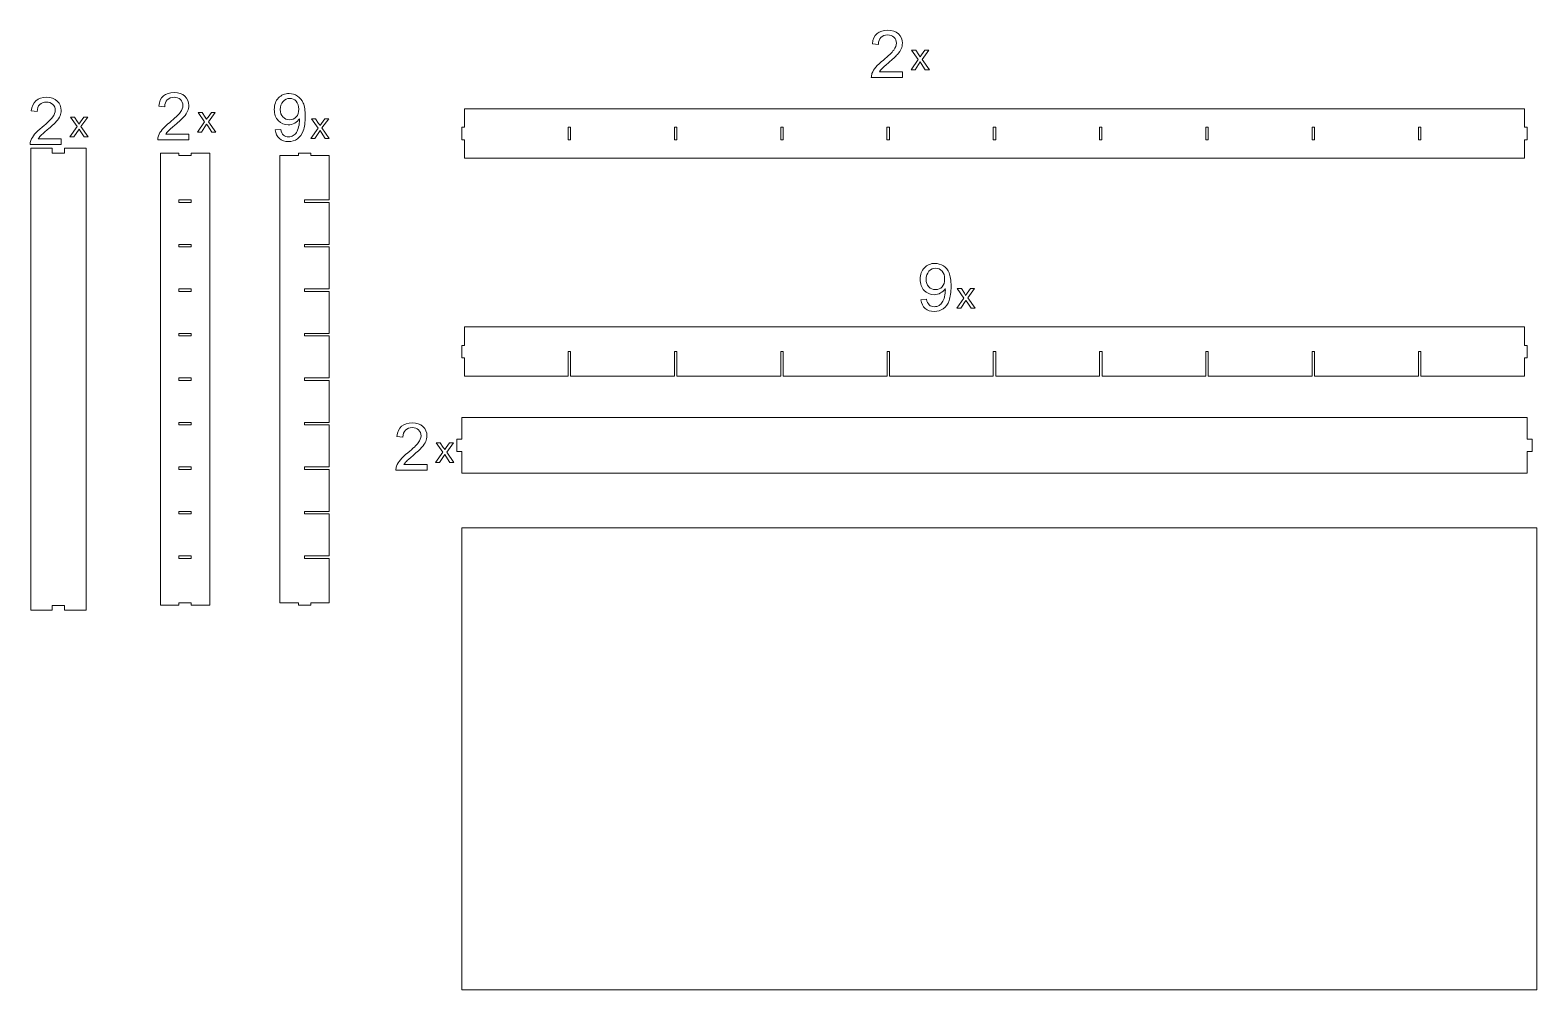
# Model space of a CAD drawing. Header units: millimetres. Extents: x -997 to 222, y -767 to 9.
import ezdxf

# ---------------------------------------------------------------- set-up
doc = ezdxf.new("R2010")
doc.units = ezdxf.units.MM
doc.header["$MEASUREMENT"] = 0
doc.layers.add('Camada 1', color=7, linetype='Continuous')

msp = doc.modelspace()

# ---------------------------------------------------------------- linework, layer by layer
at = {"layer": 'Camada 1', "lineweight": 20}
msp.add_lwpolyline([(-647.5055, -767.3635), (222.4825, -767.3635), (222.4825, -393.3635), (-647.5055, -393.3635), (-647.5055, -767.3635)], close=True, dxfattribs=at)
at = {"layer": 'Camada 1', "lineweight": 9}
for points, knots in [([(-290.9274, -24.4953), (-290.9274, -24.4953), (-290.9274, -28.9928), (-290.9274, -28.9928), (-290.9274, -28.9928), (-290.9274, -28.9928), (-316.1115, -28.9928), (-316.1115, -28.9928), (-316.1115, -28.9928), (-316.147, -27.8662), (-315.9696, -26.784), (-315.5704, -25.7461), (-315.5704, -25.7461), (-314.9317, -24.0252), (-313.9027, -22.3397), (-312.4922, -20.672), (-312.4922, -20.672), (-311.0729, -19.0132), (-309.0326, -17.0882), (-306.3714, -14.906), (-306.3714, -14.906), (-302.2287, -11.5085), (-299.4256, -8.8206), (-297.9708, -6.8336), (-297.9708, -6.8336), (-296.516, -4.8554), (-295.7886, -2.9748), (-295.7886, -1.2095), (-295.7886, -1.2095), (-295.7886, 0.6445), (-296.4539, 2.2057), (-297.7756, 3.4831), (-297.7756, 3.4831), (-299.1062, 4.7517), (-300.836, 5.3904), (-302.965, 5.3904), (-302.965, 5.3904), (-305.2182, 5.3904), (-307.019, 4.7162), (-308.3673, 3.3589), (-308.3673, 3.3589), (-309.7246, 2.0106), (-310.4076, 0.1389), (-310.4253, -2.2474), (-310.4253, -2.2474), (-310.4253, -2.2474), (-315.2333, -1.7595), (-315.2333, -1.7595), (-315.2333, -1.7595), (-314.9051, 1.8332), (-313.6632, 4.5654), (-311.5165, 6.446), (-311.5165, 6.446), (-309.3697, 8.3266), (-306.4778, 9.2669), (-302.8586, 9.2669), (-302.8586, 9.2669), (-299.2038, 9.2669), (-296.3119, 8.2467), (-294.1829, 6.2242), (-294.1829, 6.2242), (-292.0451, 4.1928), (-290.9806, 1.6824), (-290.9806, -1.316), (-290.9806, -1.316), (-290.9806, -2.8417), (-291.2911, -4.3409), (-291.9209, -5.8134), (-291.9209, -5.8134), (-292.5418, -7.286), (-293.5797, -8.8384), (-295.0257, -10.4617), (-295.0257, -10.4617), (-296.4716, -12.094), (-298.8756, -14.3294), (-302.2376, -17.168), (-302.2376, -17.168), (-305.0408, -19.5277), (-306.8415, -21.1244), (-307.6399, -21.9671), (-307.6399, -21.9671), (-308.4383, -22.801), (-309.0947, -23.6437), (-309.6181, -24.4953), (-309.6181, -24.4953), (-309.6181, -24.4953), (-290.9274, -24.4953), (-290.9274, -24.4953)], [0, 0, 0, 0, 0.043478261, 0.043478261, 0.043478261, 0.043478261, 0.086956522, 0.086956522, 0.086956522, 0.086956522, 0.130434783, 0.130434783, 0.130434783, 0.130434783, 0.173913043, 0.173913043, 0.173913043, 0.173913043, 0.217391304, 0.217391304, 0.217391304, 0.217391304, 0.260869565, 0.260869565, 0.260869565, 0.260869565, 0.304347826, 0.304347826, 0.304347826, 0.304347826, 0.347826087, 0.347826087, 0.347826087, 0.347826087, 0.391304348, 0.391304348, 0.391304348, 0.391304348, 0.434782609, 0.434782609, 0.434782609, 0.434782609, 0.47826087, 0.47826087, 0.47826087, 0.47826087, 0.52173913, 0.52173913, 0.52173913, 0.52173913, 0.565217391, 0.565217391, 0.565217391, 0.565217391, 0.608695652, 0.608695652, 0.608695652, 0.608695652, 0.652173913, 0.652173913, 0.652173913, 0.652173913, 0.695652174, 0.695652174, 0.695652174, 0.695652174, 0.739130435, 0.739130435, 0.739130435, 0.739130435, 0.782608696, 0.782608696, 0.782608696, 0.782608696, 0.826086957, 0.826086957, 0.826086957, 0.826086957, 0.869565217, 0.869565217, 0.869565217, 0.869565217, 0.913043478, 0.913043478, 0.913043478, 0.913043478, 1, 1, 1, 1]), ([(-971.6414, -78.8179), (-971.6414, -78.8179), (-971.6414, -83.3154), (-971.6414, -83.3154), (-971.6414, -83.3154), (-971.6414, -83.3154), (-996.8255, -83.3154), (-996.8255, -83.3154), (-996.8255, -83.3154), (-996.861, -82.1888), (-996.6836, -81.1066), (-996.2844, -80.0687), (-996.2844, -80.0687), (-995.6457, -78.3478), (-994.6167, -76.6623), (-993.2062, -74.9946), (-993.2062, -74.9946), (-991.7869, -73.3358), (-989.7466, -71.4108), (-987.0854, -69.2286), (-987.0854, -69.2286), (-982.9427, -65.8311), (-980.1396, -63.1432), (-978.6848, -61.1562), (-978.6848, -61.1562), (-977.23, -59.178), (-976.5026, -57.2974), (-976.5026, -55.5321), (-976.5026, -55.5321), (-976.5026, -53.6781), (-977.1679, -52.1169), (-978.4896, -50.8395), (-978.4896, -50.8395), (-979.8202, -49.5709), (-981.55, -48.9322), (-983.679, -48.9322), (-983.679, -48.9322), (-985.9322, -48.9322), (-987.733, -49.6064), (-989.0813, -50.9637), (-989.0813, -50.9637), (-990.4386, -52.312), (-991.1216, -54.1837), (-991.1393, -56.57), (-991.1393, -56.57), (-991.1393, -56.57), (-995.9473, -56.0821), (-995.9473, -56.0821), (-995.9473, -56.0821), (-995.6191, -52.4894), (-994.3772, -49.7572), (-992.2305, -47.8766), (-992.2305, -47.8766), (-990.0837, -45.996), (-987.1918, -45.0557), (-983.5726, -45.0557), (-983.5726, -45.0557), (-979.9178, -45.0557), (-977.0259, -46.0759), (-974.8969, -48.0984), (-974.8969, -48.0984), (-972.7591, -50.1298), (-971.6946, -52.6402), (-971.6946, -55.6386), (-971.6946, -55.6386), (-971.6946, -57.1643), (-972.0051, -58.6635), (-972.6349, -60.136), (-972.6349, -60.136), (-973.2558, -61.6086), (-974.2937, -63.161), (-975.7397, -64.7843), (-975.7397, -64.7843), (-977.1856, -66.4166), (-979.5896, -68.652), (-982.9516, -71.4906), (-982.9516, -71.4906), (-985.7548, -73.8503), (-987.5555, -75.447), (-988.3539, -76.2897), (-988.3539, -76.2897), (-989.1523, -77.1236), (-989.8087, -77.9663), (-990.3321, -78.8179), (-990.3321, -78.8179), (-990.3321, -78.8179), (-971.6414, -78.8179), (-971.6414, -78.8179)], [0, 0, 0, 0, 0.043478261, 0.043478261, 0.043478261, 0.043478261, 0.086956522, 0.086956522, 0.086956522, 0.086956522, 0.130434783, 0.130434783, 0.130434783, 0.130434783, 0.173913043, 0.173913043, 0.173913043, 0.173913043, 0.217391304, 0.217391304, 0.217391304, 0.217391304, 0.260869565, 0.260869565, 0.260869565, 0.260869565, 0.304347826, 0.304347826, 0.304347826, 0.304347826, 0.347826087, 0.347826087, 0.347826087, 0.347826087, 0.391304348, 0.391304348, 0.391304348, 0.391304348, 0.434782609, 0.434782609, 0.434782609, 0.434782609, 0.47826087, 0.47826087, 0.47826087, 0.47826087, 0.52173913, 0.52173913, 0.52173913, 0.52173913, 0.565217391, 0.565217391, 0.565217391, 0.565217391, 0.608695652, 0.608695652, 0.608695652, 0.608695652, 0.652173913, 0.652173913, 0.652173913, 0.652173913, 0.695652174, 0.695652174, 0.695652174, 0.695652174, 0.739130435, 0.739130435, 0.739130435, 0.739130435, 0.782608696, 0.782608696, 0.782608696, 0.782608696, 0.826086957, 0.826086957, 0.826086957, 0.826086957, 0.869565217, 0.869565217, 0.869565217, 0.869565217, 0.913043478, 0.913043478, 0.913043478, 0.913043478, 1, 1, 1, 1]), ([(-868.3942, -74.9423), (-868.3942, -74.9423), (-868.3942, -79.4398), (-868.3942, -79.4398), (-868.3942, -79.4398), (-868.3942, -79.4398), (-893.5783, -79.4398), (-893.5783, -79.4398), (-893.5783, -79.4398), (-893.6138, -78.3132), (-893.4364, -77.231), (-893.0372, -76.1931), (-893.0372, -76.1931), (-892.3985, -74.4722), (-891.3695, -72.7867), (-889.959, -71.119), (-889.959, -71.119), (-888.5397, -69.4602), (-886.4994, -67.5352), (-883.8382, -65.353), (-883.8382, -65.353), (-879.6955, -61.9555), (-876.8924, -59.2676), (-875.4376, -57.2806), (-875.4376, -57.2806), (-873.9828, -55.3024), (-873.2554, -53.4218), (-873.2554, -51.6565), (-873.2554, -51.6565), (-873.2554, -49.8025), (-873.9207, -48.2413), (-875.2424, -46.9639), (-875.2424, -46.9639), (-876.573, -45.6953), (-878.3028, -45.0566), (-880.4318, -45.0566), (-880.4318, -45.0566), (-882.685, -45.0566), (-884.4858, -45.7308), (-885.8341, -47.0881), (-885.8341, -47.0881), (-887.1914, -48.4364), (-887.8744, -50.3081), (-887.8921, -52.6944), (-887.8921, -52.6944), (-887.8921, -52.6944), (-892.7001, -52.2065), (-892.7001, -52.2065), (-892.7001, -52.2065), (-892.3719, -48.6138), (-891.13, -45.8816), (-888.9833, -44.001), (-888.9833, -44.001), (-886.8365, -42.1204), (-883.9446, -41.1801), (-880.3254, -41.1801), (-880.3254, -41.1801), (-876.6706, -41.1801), (-873.7787, -42.2003), (-871.6497, -44.2228), (-871.6497, -44.2228), (-869.5119, -46.2542), (-868.4474, -48.7646), (-868.4474, -51.763), (-868.4474, -51.763), (-868.4474, -53.2887), (-868.7579, -54.7879), (-869.3877, -56.2604), (-869.3877, -56.2604), (-870.0086, -57.733), (-871.0465, -59.2854), (-872.4925, -60.9087), (-872.4925, -60.9087), (-873.9384, -62.541), (-876.3424, -64.7764), (-879.7044, -67.615), (-879.7044, -67.615), (-882.5076, -69.9747), (-884.3083, -71.5714), (-885.1067, -72.4141), (-885.1067, -72.4141), (-885.9051, -73.248), (-886.5615, -74.0907), (-887.0849, -74.9423), (-887.0849, -74.9423), (-887.0849, -74.9423), (-868.3942, -74.9423), (-868.3942, -74.9423)], [0, 0, 0, 0, 0.043478261, 0.043478261, 0.043478261, 0.043478261, 0.086956522, 0.086956522, 0.086956522, 0.086956522, 0.130434783, 0.130434783, 0.130434783, 0.130434783, 0.173913043, 0.173913043, 0.173913043, 0.173913043, 0.217391304, 0.217391304, 0.217391304, 0.217391304, 0.260869565, 0.260869565, 0.260869565, 0.260869565, 0.304347826, 0.304347826, 0.304347826, 0.304347826, 0.347826087, 0.347826087, 0.347826087, 0.347826087, 0.391304348, 0.391304348, 0.391304348, 0.391304348, 0.434782609, 0.434782609, 0.434782609, 0.434782609, 0.47826087, 0.47826087, 0.47826087, 0.47826087, 0.52173913, 0.52173913, 0.52173913, 0.52173913, 0.565217391, 0.565217391, 0.565217391, 0.565217391, 0.608695652, 0.608695652, 0.608695652, 0.608695652, 0.652173913, 0.652173913, 0.652173913, 0.652173913, 0.695652174, 0.695652174, 0.695652174, 0.695652174, 0.739130435, 0.739130435, 0.739130435, 0.739130435, 0.782608696, 0.782608696, 0.782608696, 0.782608696, 0.826086957, 0.826086957, 0.826086957, 0.826086957, 0.869565217, 0.869565217, 0.869565217, 0.869565217, 0.913043478, 0.913043478, 0.913043478, 0.913043478, 1, 1, 1, 1]), ([(-798.5779, -71.5004), (-798.5779, -71.5004), (-794.0804, -71.0835), (-794.0804, -71.0835), (-794.0804, -71.0835), (-793.699, -73.1947), (-792.9715, -74.7294), (-791.8982, -75.6874), (-791.8982, -75.6874), (-790.8248, -76.6366), (-789.4498, -77.1156), (-787.7644, -77.1156), (-787.7644, -77.1156), (-786.3273, -77.1156), (-785.0677, -76.7874), (-783.9854, -76.1221), (-783.9854, -76.1221), (-782.9032, -75.4657), (-782.0161, -74.5874), (-781.3242, -73.4875), (-781.3242, -73.4875), (-780.6234, -72.3875), (-780.0468, -70.8972), (-779.5767, -69.0343), (-779.5767, -69.0343), (-779.1154, -67.1626), (-778.8759, -65.2554), (-778.8759, -63.3127), (-778.8759, -63.3127), (-778.8759, -63.1087), (-778.8847, -62.7893), (-778.9025, -62.3812), (-778.9025, -62.3812), (-779.8428, -63.8627), (-781.1202, -65.078), (-782.7347, -66.0005), (-782.7347, -66.0005), (-784.358, -66.932), (-786.1144, -67.3932), (-787.995, -67.3932), (-787.995, -67.3932), (-791.153, -67.3932), (-793.8231, -66.2489), (-796.0054, -63.9602), (-796.0054, -63.9602), (-798.1876, -61.6716), (-799.2787, -58.6644), (-799.2787, -54.9209), (-799.2787, -54.9209), (-799.2787, -51.0533), (-798.1432, -47.9485), (-795.8634, -45.5889), (-795.8634, -45.5889), (-793.5836, -43.2292), (-790.7272, -42.0494), (-787.2942, -42.0494), (-787.2942, -42.0494), (-784.8193, -42.0494), (-782.5572, -42.7236), (-780.4992, -44.0542), (-780.4992, -44.0542), (-778.4501, -45.3848), (-776.8888, -47.292), (-775.8243, -49.7581), (-775.8243, -49.7581), (-774.7598, -52.2242), (-774.2276, -55.7991), (-774.2276, -60.4829), (-774.2276, -60.4829), (-774.2276, -65.3441), (-774.751, -69.2206), (-775.8066, -72.1125), (-775.8066, -72.1125), (-776.8711, -74.9955), (-778.4412, -77.1866), (-780.5258, -78.6946), (-780.5258, -78.6946), (-782.6193, -80.2027), (-785.0588, -80.9567), (-787.8708, -80.9567), (-787.8708, -80.9567), (-790.8514, -80.9567), (-793.282, -80.1317), (-795.1715, -78.4728), (-795.1715, -78.4728), (-797.061, -76.8229), (-798.1964, -74.4987), (-798.5779, -71.5004)], [0, 0, 0, 0, 0.043478261, 0.043478261, 0.043478261, 0.043478261, 0.086956522, 0.086956522, 0.086956522, 0.086956522, 0.130434783, 0.130434783, 0.130434783, 0.130434783, 0.173913043, 0.173913043, 0.173913043, 0.173913043, 0.217391304, 0.217391304, 0.217391304, 0.217391304, 0.260869565, 0.260869565, 0.260869565, 0.260869565, 0.304347826, 0.304347826, 0.304347826, 0.304347826, 0.347826087, 0.347826087, 0.347826087, 0.347826087, 0.391304348, 0.391304348, 0.391304348, 0.391304348, 0.434782609, 0.434782609, 0.434782609, 0.434782609, 0.47826087, 0.47826087, 0.47826087, 0.47826087, 0.52173913, 0.52173913, 0.52173913, 0.52173913, 0.565217391, 0.565217391, 0.565217391, 0.565217391, 0.608695652, 0.608695652, 0.608695652, 0.608695652, 0.652173913, 0.652173913, 0.652173913, 0.652173913, 0.695652174, 0.695652174, 0.695652174, 0.695652174, 0.739130435, 0.739130435, 0.739130435, 0.739130435, 0.782608696, 0.782608696, 0.782608696, 0.782608696, 0.826086957, 0.826086957, 0.826086957, 0.826086957, 0.869565217, 0.869565217, 0.869565217, 0.869565217, 0.913043478, 0.913043478, 0.913043478, 0.913043478, 1, 1, 1, 1]), ([(-779.4259, -54.6814), (-779.4259, -52.0024), (-780.1355, -49.8646), (-781.5637, -48.2944), (-781.5637, -48.2944), (-783.0008, -46.7154), (-784.7128, -45.9259), (-786.7265, -45.9259), (-786.7265, -45.9259), (-788.8023, -45.9259), (-790.6119, -46.7775), (-792.1554, -48.4719), (-792.1554, -48.4719), (-793.699, -50.175), (-794.4707, -52.375), (-794.4707, -55.0717), (-794.4707, -55.0717), (-794.4707, -57.5023), (-793.7344, -59.4716), (-792.2708, -60.9885), (-792.2708, -60.9885), (-790.8071, -62.5054), (-789.0063, -63.2595), (-786.8596, -63.2595), (-786.8596, -63.2595), (-784.6862, -63.2595), (-782.9121, -62.5054), (-781.5194, -60.9885), (-781.5194, -60.9885), (-780.1178, -59.4716), (-779.4259, -57.3693), (-779.4259, -54.6814)], [0, 0, 0, 0, 0.111111111, 0.111111111, 0.111111111, 0.111111111, 0.222222222, 0.222222222, 0.222222222, 0.222222222, 0.333333333, 0.333333333, 0.333333333, 0.333333333, 0.444444444, 0.444444444, 0.444444444, 0.444444444, 0.555555556, 0.555555556, 0.555555556, 0.555555556, 0.666666667, 0.666666667, 0.666666667, 0.666666667, 0.777777778, 0.777777778, 0.777777778, 0.777777778, 1, 1, 1, 1]), ([(-645.4343, -54.3795), (-645.4343, -54.3795), (212.5656, -54.3795), (212.5656, -54.3795), (212.5656, -54.3795), (212.5656, -54.3795), (212.5656, -69.3769), (212.5656, -69.3769), (212.5656, -69.3769), (212.5656, -69.3769), (214.5649, -69.3769), (214.5649, -69.3769), (214.5649, -69.3769), (214.5649, -69.3769), (214.5649, -79.3789), (214.5649, -79.3789), (214.5649, -79.3789), (214.5649, -79.3789), (212.5656, -79.3789), (212.5656, -79.3789), (212.5656, -79.3789), (212.5656, -79.3789), (212.5656, -94.3795), (212.5656, -94.3795), (212.5656, -94.3795), (212.5656, -94.3795), (-645.4343, -94.3795), (-645.4343, -94.3795), (-645.4343, -94.3795), (-645.4343, -94.3795), (-645.4343, -79.3755), (-645.4343, -79.3755), (-645.4343, -79.3755), (-645.4343, -79.3755), (-647.4219, -79.3755), (-647.4219, -79.3755), (-647.4219, -79.3755), (-647.4219, -79.3755), (-647.4255, -69.3765), (-647.4255, -69.3765), (-647.4255, -69.3765), (-647.4255, -69.3765), (-645.4379, -69.3765), (-645.4379, -69.3765), (-645.4379, -69.3765), (-645.4379, -69.3765), (-645.4343, -54.3795), (-645.4343, -54.3795)], [0, 0, 0, 0, 0.076923077, 0.076923077, 0.076923077, 0.076923077, 0.153846154, 0.153846154, 0.153846154, 0.153846154, 0.230769231, 0.230769231, 0.230769231, 0.230769231, 0.307692308, 0.307692308, 0.307692308, 0.307692308, 0.384615385, 0.384615385, 0.384615385, 0.384615385, 0.461538462, 0.461538462, 0.461538462, 0.461538462, 0.538461538, 0.538461538, 0.538461538, 0.538461538, 0.615384615, 0.615384615, 0.615384615, 0.615384615, 0.692307692, 0.692307692, 0.692307692, 0.692307692, 0.769230769, 0.769230769, 0.769230769, 0.769230769, 0.846153846, 0.846153846, 0.846153846, 0.846153846, 1, 1, 1, 1]), ([(-561.4415, -69.3795), (-561.4415, -69.3795), (-559.4415, -69.3795), (-559.4415, -69.3795), (-559.4415, -69.3795), (-559.4415, -69.3795), (-559.4415, -79.3795), (-559.4415, -79.3795), (-559.4415, -79.3795), (-559.4415, -79.3795), (-561.4415, -79.3795), (-561.4415, -79.3795), (-561.4415, -79.3795), (-561.4415, -79.3795), (-561.4415, -69.3795), (-561.4415, -69.3795)], [0, 0, 0, 0, 0.2, 0.2, 0.2, 0.2, 0.4, 0.4, 0.4, 0.4, 0.6, 0.6, 0.6, 0.6, 1, 1, 1, 1]), ([(-475.4412, -69.3795), (-475.4412, -69.3795), (-473.4412, -69.3795), (-473.4412, -69.3795), (-473.4412, -69.3795), (-473.4412, -69.3795), (-473.4412, -79.3795), (-473.4412, -79.3795), (-473.4412, -79.3795), (-473.4412, -79.3795), (-475.4412, -79.3795), (-475.4412, -79.3795), (-475.4412, -79.3795), (-475.4412, -79.3795), (-475.4412, -69.3795), (-475.4412, -69.3795)], [0, 0, 0, 0, 0.2, 0.2, 0.2, 0.2, 0.4, 0.4, 0.4, 0.4, 0.6, 0.6, 0.6, 0.6, 1, 1, 1, 1]), ([(-389.4359, -69.3795), (-389.4359, -69.3795), (-387.4359, -69.3795), (-387.4359, -69.3795), (-387.4359, -69.3795), (-387.4359, -69.3795), (-387.4359, -79.3795), (-387.4359, -79.3795), (-387.4359, -79.3795), (-387.4359, -79.3795), (-389.4359, -79.3795), (-389.4359, -79.3795), (-389.4359, -79.3795), (-389.4359, -79.3795), (-389.4359, -69.3795), (-389.4359, -69.3795)], [0, 0, 0, 0, 0.2, 0.2, 0.2, 0.2, 0.4, 0.4, 0.4, 0.4, 0.6, 0.6, 0.6, 0.6, 1, 1, 1, 1]), ([(-303.4357, -69.3795), (-303.4357, -69.3795), (-301.4357, -69.3795), (-301.4357, -69.3795), (-301.4357, -69.3795), (-301.4357, -69.3795), (-301.4357, -79.3795), (-301.4357, -79.3795), (-301.4357, -79.3795), (-301.4357, -79.3795), (-303.4357, -79.3795), (-303.4357, -79.3795), (-303.4357, -79.3795), (-303.4357, -79.3795), (-303.4357, -69.3795), (-303.4357, -69.3795)], [0, 0, 0, 0, 0.2, 0.2, 0.2, 0.2, 0.4, 0.4, 0.4, 0.4, 0.6, 0.6, 0.6, 0.6, 1, 1, 1, 1]), ([(-217.4344, -69.3795), (-217.4344, -69.3795), (-215.4344, -69.3795), (-215.4344, -69.3795), (-215.4344, -69.3795), (-215.4344, -69.3795), (-215.4344, -79.3795), (-215.4344, -79.3795), (-215.4344, -79.3795), (-215.4344, -79.3795), (-217.4344, -79.3795), (-217.4344, -79.3795), (-217.4344, -79.3795), (-217.4344, -79.3795), (-217.4344, -69.3795), (-217.4344, -69.3795)], [0, 0, 0, 0, 0.2, 0.2, 0.2, 0.2, 0.4, 0.4, 0.4, 0.4, 0.6, 0.6, 0.6, 0.6, 1, 1, 1, 1]), ([(-131.4439, -69.3795), (-131.4439, -69.3795), (-129.4439, -69.3795), (-129.4439, -69.3795), (-129.4439, -69.3795), (-129.4439, -69.3795), (-129.4439, -79.3795), (-129.4439, -79.3795), (-129.4439, -79.3795), (-129.4439, -79.3795), (-131.4439, -79.3795), (-131.4439, -79.3795), (-131.4439, -79.3795), (-131.4439, -79.3795), (-131.4439, -69.3795), (-131.4439, -69.3795)], [0, 0, 0, 0, 0.2, 0.2, 0.2, 0.2, 0.4, 0.4, 0.4, 0.4, 0.6, 0.6, 0.6, 0.6, 1, 1, 1, 1]), ([(-45.4436, -69.3795), (-45.4436, -69.3795), (-43.4436, -69.3795), (-43.4436, -69.3795), (-43.4436, -69.3795), (-43.4436, -69.3795), (-43.4436, -79.3795), (-43.4436, -79.3795), (-43.4436, -79.3795), (-43.4436, -79.3795), (-45.4436, -79.3795), (-45.4436, -79.3795), (-45.4436, -79.3795), (-45.4436, -79.3795), (-45.4436, -69.3795), (-45.4436, -69.3795)], [0, 0, 0, 0, 0.2, 0.2, 0.2, 0.2, 0.4, 0.4, 0.4, 0.4, 0.6, 0.6, 0.6, 0.6, 1, 1, 1, 1]), ([(40.5617, -69.3795), (40.5617, -69.3795), (42.5617, -69.3795), (42.5617, -69.3795), (42.5617, -69.3795), (42.5617, -69.3795), (42.5617, -79.3795), (42.5617, -79.3795), (42.5617, -79.3795), (42.5617, -79.3795), (40.5617, -79.3795), (40.5617, -79.3795), (40.5617, -79.3795), (40.5617, -79.3795), (40.5617, -69.3795), (40.5617, -69.3795)], [0, 0, 0, 0, 0.2, 0.2, 0.2, 0.2, 0.4, 0.4, 0.4, 0.4, 0.6, 0.6, 0.6, 0.6, 1, 1, 1, 1]), ([(126.562, -69.3795), (126.562, -69.3795), (128.562, -69.3795), (128.562, -69.3795), (128.562, -69.3795), (128.562, -69.3795), (128.562, -79.3795), (128.562, -79.3795), (128.562, -79.3795), (128.562, -79.3795), (126.562, -79.3795), (126.562, -79.3795), (126.562, -79.3795), (126.562, -79.3795), (126.562, -69.3795), (126.562, -69.3795)], [0, 0, 0, 0, 0.2, 0.2, 0.2, 0.2, 0.4, 0.4, 0.4, 0.4, 0.6, 0.6, 0.6, 0.6, 1, 1, 1, 1]), ([(-891.4449, -90.1742), (-891.4449, -90.1742), (-876.4449, -90.1742), (-876.4449, -90.1742), (-876.4449, -90.1742), (-876.4449, -90.1742), (-876.4449, -92.1741), (-876.4449, -92.1741), (-876.4449, -92.1741), (-876.4449, -92.1741), (-866.4449, -92.1741), (-866.4449, -92.1741), (-866.4449, -92.1741), (-866.4449, -92.1741), (-866.4449, -90.1742), (-866.4449, -90.1742), (-866.4449, -90.1742), (-866.4449, -90.1742), (-851.4449, -90.1742), (-851.4449, -90.1742), (-851.4449, -90.1742), (-851.4449, -223.1841), (-851.4449, -377.0455), (-851.4449, -456.09), (-851.4449, -456.09), (-851.4449, -456.09), (-866.4451, -456.09), (-866.4451, -456.09), (-866.4451, -456.09), (-866.4451, -456.09), (-866.4451, -456.0896), (-866.4451, -456.0896), (-866.4451, -456.0896), (-866.4451, -456.0896), (-866.4449, -456.0896), (-866.4449, -456.0896), (-866.4449, -456.0896), (-866.4449, -456.0896), (-866.4449, -454.0896), (-866.4449, -454.0896), (-866.4449, -454.0896), (-866.4449, -454.0896), (-876.4449, -454.0896), (-876.4449, -454.0896), (-876.4449, -454.0896), (-876.4449, -454.0896), (-876.4449, -455.3289), (-876.4449, -455.3289), (-876.4449, -455.3289), (-876.4449, -455.3289), (-876.4458, -455.3289), (-876.4458, -455.3289), (-876.4458, -455.3289), (-876.4458, -455.3289), (-876.4458, -456.09), (-876.4458, -456.09), (-876.4458, -456.09), (-876.4458, -456.09), (-891.4449, -456.09), (-891.4449, -456.09), (-891.4449, -456.09), (-891.4449, -456.09), (-891.4449, -90.1742), (-891.4449, -90.1742)], [0, 0, 0, 0, 0.058823529, 0.058823529, 0.058823529, 0.058823529, 0.117647059, 0.117647059, 0.117647059, 0.117647059, 0.176470588, 0.176470588, 0.176470588, 0.176470588, 0.235294118, 0.235294118, 0.235294118, 0.235294118, 0.294117647, 0.294117647, 0.294117647, 0.294117647, 0.352941176, 0.352941176, 0.352941176, 0.352941176, 0.411764706, 0.411764706, 0.411764706, 0.411764706, 0.470588235, 0.470588235, 0.470588235, 0.470588235, 0.529411765, 0.529411765, 0.529411765, 0.529411765, 0.588235294, 0.588235294, 0.588235294, 0.588235294, 0.647058824, 0.647058824, 0.647058824, 0.647058824, 0.705882353, 0.705882353, 0.705882353, 0.705882353, 0.764705882, 0.764705882, 0.764705882, 0.764705882, 0.823529412, 0.823529412, 0.823529412, 0.823529412, 0.882352941, 0.882352941, 0.882352941, 0.882352941, 1, 1, 1, 1]), ([(-794.7914, -92.1853), (-794.7914, -92.1853), (-779.7914, -92.1853), (-779.7914, -92.1853), (-779.7914, -92.1853), (-779.7914, -92.1853), (-779.7914, -90.1852), (-779.7914, -90.1852), (-779.7914, -90.1852), (-779.7914, -90.1852), (-769.7914, -90.1852), (-769.7914, -90.1852), (-769.7914, -90.1852), (-769.7914, -90.1852), (-769.7914, -92.1853), (-769.7914, -92.1853), (-769.7914, -92.1853), (-769.7914, -92.1853), (-754.7914, -92.1853), (-754.7914, -92.1853), (-754.7914, -92.1853), (-754.7914, -92.1853), (-754.7914, -128.1852), (-754.7914, -128.1852), (-754.7914, -128.1852), (-754.7914, -128.1852), (-774.8233, -128.1852), (-774.8233, -128.1852), (-774.8233, -128.1852), (-774.8233, -128.1852), (-774.8233, -130.1852), (-774.8233, -130.1852), (-774.8233, -130.1852), (-774.8233, -130.1852), (-754.7914, -130.1852), (-754.7914, -130.1852), (-754.7914, -130.1852), (-754.7914, -130.1852), (-754.7914, -164.1852), (-754.7914, -164.1852), (-754.7914, -164.1852), (-754.7914, -164.1852), (-774.8233, -164.1852), (-774.8233, -164.1852), (-774.8233, -164.1852), (-774.8233, -164.1852), (-774.8233, -166.1852), (-774.8233, -166.1852), (-774.8233, -166.1852), (-774.8233, -166.1852), (-754.7914, -166.1852), (-754.7914, -166.1852), (-754.7914, -166.1852), (-754.7914, -166.1852), (-754.7914, -200.1852), (-754.7914, -200.1852), (-754.7914, -200.1852), (-754.7914, -200.1852), (-774.8233, -200.1852), (-774.8233, -200.1852), (-774.8233, -200.1852), (-774.8233, -200.1852), (-774.8233, -202.1852), (-774.8233, -202.1852), (-774.8233, -202.1852), (-774.8233, -202.1852), (-754.7914, -202.1852), (-754.7914, -202.1852), (-754.7914, -202.1852), (-754.7914, -202.1852), (-754.7914, -236.1852), (-754.7914, -236.1852), (-754.7914, -236.1852), (-754.7914, -236.1852), (-774.8233, -236.1852), (-774.8233, -236.1852), (-774.8233, -236.1852), (-774.8233, -236.1852), (-774.8233, -238.1852), (-774.8233, -238.1852), (-774.8233, -238.1852), (-774.8233, -238.1852), (-754.7914, -238.1852), (-754.7914, -238.1852), (-754.7914, -238.1852), (-754.7914, -238.1852), (-754.7914, -272.1853), (-754.7914, -272.1853), (-754.7914, -272.1853), (-754.7914, -272.1853), (-774.8233, -272.1853), (-774.8233, -272.1853), (-774.8233, -272.1853), (-774.8233, -272.1853), (-774.8233, -274.1853), (-774.8233, -274.1853), (-774.8233, -274.1853), (-774.8233, -274.1853), (-754.7914, -274.1853), (-754.7914, -274.1853), (-754.7914, -274.1853), (-754.7914, -274.1853), (-754.7914, -308.1853), (-754.7914, -308.1853), (-754.7914, -308.1853), (-754.7914, -308.1853), (-774.8233, -308.1853), (-774.8233, -308.1853), (-774.8233, -308.1853), (-774.8233, -308.1853), (-774.8233, -310.1853), (-774.8233, -310.1853), (-774.8233, -310.1853), (-774.8233, -310.1853), (-754.7914, -310.1853), (-754.7914, -310.1853), (-754.7914, -310.1853), (-754.7914, -310.1853), (-754.7914, -344.1853), (-754.7914, -344.1853), (-754.7914, -344.1853), (-754.7914, -344.1853), (-774.8233, -344.1853), (-774.8233, -344.1853), (-774.8233, -344.1853), (-774.8233, -344.1853), (-774.8233, -346.1853), (-774.8233, -346.1853), (-774.8233, -346.1853), (-774.8233, -346.1853), (-754.7914, -346.1853), (-754.7914, -346.1853), (-754.7914, -346.1853), (-754.7914, -346.1853), (-754.7914, -380.1853), (-754.7914, -380.1853), (-754.7914, -380.1853), (-754.7914, -380.1853), (-774.8233, -380.1853), (-774.8233, -380.1853), (-774.8233, -380.1853), (-774.8233, -380.1853), (-774.8233, -382.1853), (-774.8233, -382.1853), (-774.8233, -382.1853), (-774.8233, -382.1853), (-754.7914, -382.1853), (-754.7914, -382.1853), (-754.7914, -382.1853), (-754.7914, -382.1853), (-754.7914, -416.1853), (-754.7914, -416.1853), (-754.7914, -416.1853), (-754.7914, -416.1853), (-774.8233, -416.1853), (-774.8233, -416.1853), (-774.8233, -416.1853), (-774.8233, -416.1853), (-774.8233, -418.1853), (-774.8233, -418.1853), (-774.8233, -418.1853), (-774.8233, -418.1853), (-754.7914, -418.1853), (-754.7914, -418.1853), (-754.7914, -418.1853), (-754.7914, -418.1853), (-754.7914, -454.1853), (-754.7914, -454.1853), (-754.7914, -454.1853), (-754.7914, -454.1853), (-769.7914, -454.1853), (-769.7914, -454.1853), (-769.7914, -454.1853), (-769.7914, -454.1853), (-769.7914, -456.1849), (-769.7914, -456.1849), (-769.7914, -456.1849), (-769.7914, -456.1849), (-779.7914, -456.1849), (-779.7914, -456.1849), (-779.7914, -456.1849), (-779.7914, -456.1849), (-779.7914, -454.1853), (-779.7914, -454.1853), (-779.7914, -454.1853), (-779.7914, -454.1853), (-794.7914, -454.1853), (-794.7914, -454.1853), (-794.7914, -454.1853), (-794.7914, -454.1853), (-794.7914, -92.1853), (-794.7914, -92.1853)], [0, 0, 0, 0, 0.020408163, 0.020408163, 0.020408163, 0.020408163, 0.040816327, 0.040816327, 0.040816327, 0.040816327, 0.06122449, 0.06122449, 0.06122449, 0.06122449, 0.081632653, 0.081632653, 0.081632653, 0.081632653, 0.102040816, 0.102040816, 0.102040816, 0.102040816, 0.12244898, 0.12244898, 0.12244898, 0.12244898, 0.142857143, 0.142857143, 0.142857143, 0.142857143, 0.163265306, 0.163265306, 0.163265306, 0.163265306, 0.183673469, 0.183673469, 0.183673469, 0.183673469, 0.204081633, 0.204081633, 0.204081633, 0.204081633, 0.224489796, 0.224489796, 0.224489796, 0.224489796, 0.244897959, 0.244897959, 0.244897959, 0.244897959, 0.265306122, 0.265306122, 0.265306122, 0.265306122, 0.285714286, 0.285714286, 0.285714286, 0.285714286, 0.306122449, 0.306122449, 0.306122449, 0.306122449, 0.326530612, 0.326530612, 0.326530612, 0.326530612, 0.346938776, 0.346938776, 0.346938776, 0.346938776, 0.367346939, 0.367346939, 0.367346939, 0.367346939, 0.387755102, 0.387755102, 0.387755102, 0.387755102, 0.408163265, 0.408163265, 0.408163265, 0.408163265, 0.428571429, 0.428571429, 0.428571429, 0.428571429, 0.448979592, 0.448979592, 0.448979592, 0.448979592, 0.469387755, 0.469387755, 0.469387755, 0.469387755, 0.489795918, 0.489795918, 0.489795918, 0.489795918, 0.510204082, 0.510204082, 0.510204082, 0.510204082, 0.530612245, 0.530612245, 0.530612245, 0.530612245, 0.551020408, 0.551020408, 0.551020408, 0.551020408, 0.571428571, 0.571428571, 0.571428571, 0.571428571, 0.591836735, 0.591836735, 0.591836735, 0.591836735, 0.612244898, 0.612244898, 0.612244898, 0.612244898, 0.632653061, 0.632653061, 0.632653061, 0.632653061, 0.653061224, 0.653061224, 0.653061224, 0.653061224, 0.673469388, 0.673469388, 0.673469388, 0.673469388, 0.693877551, 0.693877551, 0.693877551, 0.693877551, 0.714285714, 0.714285714, 0.714285714, 0.714285714, 0.734693878, 0.734693878, 0.734693878, 0.734693878, 0.755102041, 0.755102041, 0.755102041, 0.755102041, 0.775510204, 0.775510204, 0.775510204, 0.775510204, 0.795918367, 0.795918367, 0.795918367, 0.795918367, 0.816326531, 0.816326531, 0.816326531, 0.816326531, 0.836734694, 0.836734694, 0.836734694, 0.836734694, 0.857142857, 0.857142857, 0.857142857, 0.857142857, 0.87755102, 0.87755102, 0.87755102, 0.87755102, 0.897959184, 0.897959184, 0.897959184, 0.897959184, 0.918367347, 0.918367347, 0.918367347, 0.918367347, 0.93877551, 0.93877551, 0.93877551, 0.93877551, 0.959183673, 0.959183673, 0.959183673, 0.959183673, 1, 1, 1, 1]), ([(-876.4449, -128.1852), (-876.4449, -128.1852), (-866.4449, -128.1852), (-866.4449, -128.1852), (-866.4449, -128.1852), (-866.4449, -128.1852), (-866.4449, -130.1852), (-866.4449, -130.1852), (-866.4449, -130.1852), (-866.4449, -130.1852), (-876.4449, -130.1852), (-876.4449, -130.1852), (-876.4449, -130.1852), (-876.4449, -130.1852), (-876.4449, -128.1852), (-876.4449, -128.1852)], [0, 0, 0, 0, 0.2, 0.2, 0.2, 0.2, 0.4, 0.4, 0.4, 0.4, 0.6, 0.6, 0.6, 0.6, 1, 1, 1, 1]), ([(-876.4449, -164.1852), (-876.4449, -164.1852), (-866.4449, -164.1852), (-866.4449, -164.1852), (-866.4449, -164.1852), (-866.4449, -164.1852), (-866.4449, -166.1852), (-866.4449, -166.1852), (-866.4449, -166.1852), (-866.4449, -166.1852), (-876.4449, -166.1852), (-876.4449, -166.1852), (-876.4449, -166.1852), (-876.4449, -166.1852), (-876.4449, -164.1852), (-876.4449, -164.1852)], [0, 0, 0, 0, 0.2, 0.2, 0.2, 0.2, 0.4, 0.4, 0.4, 0.4, 0.6, 0.6, 0.6, 0.6, 1, 1, 1, 1]), ([(-275.9194, -208.9385), (-275.9194, -208.9385), (-271.4219, -208.5216), (-271.4219, -208.5216), (-271.4219, -208.5216), (-271.0405, -210.6328), (-270.313, -212.1675), (-269.2397, -213.1255), (-269.2397, -213.1255), (-268.1663, -214.0747), (-266.7913, -214.5537), (-265.1059, -214.5537), (-265.1059, -214.5537), (-263.6688, -214.5537), (-262.4092, -214.2255), (-261.3269, -213.5602), (-261.3269, -213.5602), (-260.2447, -212.9038), (-259.3576, -212.0255), (-258.6657, -210.9256), (-258.6657, -210.9256), (-257.9649, -209.8256), (-257.3883, -208.3353), (-256.9182, -206.4724), (-256.9182, -206.4724), (-256.4569, -204.6007), (-256.2174, -202.6935), (-256.2174, -200.7508), (-256.2174, -200.7508), (-256.2174, -200.5468), (-256.2262, -200.2274), (-256.244, -199.8193), (-256.244, -199.8193), (-257.1843, -201.3008), (-258.4617, -202.5161), (-260.0762, -203.4386), (-260.0762, -203.4386), (-261.6995, -204.3701), (-263.4559, -204.8313), (-265.3365, -204.8313), (-265.3365, -204.8313), (-268.4945, -204.8313), (-271.1646, -203.687), (-273.3469, -201.3983), (-273.3469, -201.3983), (-275.5291, -199.1097), (-276.6202, -196.1025), (-276.6202, -192.359), (-276.6202, -192.359), (-276.6202, -188.4914), (-275.4847, -185.3866), (-273.2049, -183.027), (-273.2049, -183.027), (-270.9251, -180.6673), (-268.0687, -179.4875), (-264.6357, -179.4875), (-264.6357, -179.4875), (-262.1608, -179.4875), (-259.8987, -180.1617), (-257.8407, -181.4923), (-257.8407, -181.4923), (-255.7916, -182.8229), (-254.2303, -184.7301), (-253.1658, -187.1962), (-253.1658, -187.1962), (-252.1013, -189.6623), (-251.5691, -193.2372), (-251.5691, -197.921), (-251.5691, -197.921), (-251.5691, -202.7822), (-252.0925, -206.6587), (-253.1481, -209.5506), (-253.1481, -209.5506), (-254.2126, -212.4336), (-255.7827, -214.6247), (-257.8673, -216.1327), (-257.8673, -216.1327), (-259.9608, -217.6408), (-262.4003, -218.3948), (-265.2123, -218.3948), (-265.2123, -218.3948), (-268.1929, -218.3948), (-270.6235, -217.5698), (-272.513, -215.9109), (-272.513, -215.9109), (-274.4025, -214.261), (-275.5379, -211.9368), (-275.9194, -208.9385)], [0, 0, 0, 0, 0.043478261, 0.043478261, 0.043478261, 0.043478261, 0.086956522, 0.086956522, 0.086956522, 0.086956522, 0.130434783, 0.130434783, 0.130434783, 0.130434783, 0.173913043, 0.173913043, 0.173913043, 0.173913043, 0.217391304, 0.217391304, 0.217391304, 0.217391304, 0.260869565, 0.260869565, 0.260869565, 0.260869565, 0.304347826, 0.304347826, 0.304347826, 0.304347826, 0.347826087, 0.347826087, 0.347826087, 0.347826087, 0.391304348, 0.391304348, 0.391304348, 0.391304348, 0.434782609, 0.434782609, 0.434782609, 0.434782609, 0.47826087, 0.47826087, 0.47826087, 0.47826087, 0.52173913, 0.52173913, 0.52173913, 0.52173913, 0.565217391, 0.565217391, 0.565217391, 0.565217391, 0.608695652, 0.608695652, 0.608695652, 0.608695652, 0.652173913, 0.652173913, 0.652173913, 0.652173913, 0.695652174, 0.695652174, 0.695652174, 0.695652174, 0.739130435, 0.739130435, 0.739130435, 0.739130435, 0.782608696, 0.782608696, 0.782608696, 0.782608696, 0.826086957, 0.826086957, 0.826086957, 0.826086957, 0.869565217, 0.869565217, 0.869565217, 0.869565217, 0.913043478, 0.913043478, 0.913043478, 0.913043478, 1, 1, 1, 1]), ([(-256.7674, -192.1195), (-256.7674, -189.4405), (-257.477, -187.3027), (-258.9052, -185.7325), (-258.9052, -185.7325), (-260.3423, -184.1535), (-262.0543, -183.364), (-264.068, -183.364), (-264.068, -183.364), (-266.1438, -183.364), (-267.9534, -184.2156), (-269.4969, -185.91), (-269.4969, -185.91), (-271.0405, -187.6131), (-271.8122, -189.8131), (-271.8122, -192.5098), (-271.8122, -192.5098), (-271.8122, -194.9404), (-271.0759, -196.9097), (-269.6123, -198.4266), (-269.6123, -198.4266), (-268.1486, -199.9435), (-266.3478, -200.6976), (-264.2011, -200.6976), (-264.2011, -200.6976), (-262.0277, -200.6976), (-260.2536, -199.9435), (-258.8609, -198.4266), (-258.8609, -198.4266), (-257.4593, -196.9097), (-256.7674, -194.8074), (-256.7674, -192.1195)], [0, 0, 0, 0, 0.111111111, 0.111111111, 0.111111111, 0.111111111, 0.222222222, 0.222222222, 0.222222222, 0.222222222, 0.333333333, 0.333333333, 0.333333333, 0.333333333, 0.444444444, 0.444444444, 0.444444444, 0.444444444, 0.555555556, 0.555555556, 0.555555556, 0.555555556, 0.666666667, 0.666666667, 0.666666667, 0.666666667, 0.777777778, 0.777777778, 0.777777778, 0.777777778, 1, 1, 1, 1]), ([(-876.4449, -200.1852), (-876.4449, -200.1852), (-866.4449, -200.1852), (-866.4449, -200.1852), (-866.4449, -200.1852), (-866.4449, -200.1852), (-866.4449, -202.1852), (-866.4449, -202.1852), (-866.4449, -202.1852), (-866.4449, -202.1852), (-876.4449, -202.1852), (-876.4449, -202.1852), (-876.4449, -202.1852), (-876.4449, -202.1852), (-876.4449, -200.1852), (-876.4449, -200.1852)], [0, 0, 0, 0, 0.2, 0.2, 0.2, 0.2, 0.4, 0.4, 0.4, 0.4, 0.6, 0.6, 0.6, 0.6, 1, 1, 1, 1]), ([(-645.4285, -230.8564), (-645.4285, -230.8564), (212.5714, -230.8564), (212.5714, -230.8564), (212.5714, -230.8564), (212.5714, -230.8564), (212.5714, -245.8564), (212.5714, -245.8564), (212.5714, -245.8564), (212.5714, -245.8564), (214.5632, -245.8564), (214.5632, -245.8564), (214.5632, -245.8564), (214.5632, -245.8564), (214.5632, -255.8564), (214.5632, -255.8564), (214.5632, -255.8564), (214.5632, -255.8564), (212.5714, -255.8564), (212.5714, -255.8564), (212.5714, -255.8564), (212.5714, -255.8564), (212.5714, -270.8564), (212.5714, -270.8564), (212.5714, -270.8564), (212.5714, -270.8564), (128.5678, -270.8564), (128.5678, -270.8564), (128.5678, -270.8564), (128.5678, -270.8564), (128.5678, -250.854), (128.5678, -250.854), (128.5678, -250.854), (128.5678, -250.854), (126.5678, -250.854), (126.5678, -250.854), (126.5678, -250.854), (126.5678, -250.854), (126.5678, -270.8564), (126.5678, -270.8564), (126.5678, -270.8564), (126.5678, -270.8564), (42.5675, -270.8564), (42.5675, -270.8564), (42.5675, -270.8564), (42.5675, -270.8564), (42.5675, -250.854), (42.5675, -250.854), (42.5675, -250.854), (42.5675, -250.854), (40.5675, -250.854), (40.5675, -250.854), (40.5675, -250.854), (40.5675, -250.854), (40.5675, -270.8564), (40.5675, -270.8564), (40.5675, -270.8564), (40.5675, -270.8564), (-43.4378, -270.8564), (-43.4378, -270.8564), (-43.4378, -270.8564), (-43.4378, -270.8564), (-43.4378, -250.854), (-43.4378, -250.854), (-43.4378, -250.854), (-43.4378, -250.854), (-45.4378, -250.854), (-45.4378, -250.854), (-45.4378, -250.854), (-45.4378, -250.854), (-45.4378, -270.8564), (-45.4378, -270.8564), (-45.4378, -270.8564), (-45.4378, -270.8564), (-129.4381, -270.8564), (-129.4381, -270.8564), (-129.4381, -270.8564), (-129.4381, -270.8564), (-129.4381, -250.854), (-129.4381, -250.854), (-129.4381, -250.854), (-129.4381, -250.854), (-131.4381, -250.854), (-131.4381, -250.854), (-131.4381, -250.854), (-131.4381, -250.854), (-131.4381, -270.8564), (-131.4381, -270.8564), (-131.4381, -270.8564), (-131.4381, -270.8564), (-215.4286, -270.8564), (-215.4286, -270.8564), (-215.4286, -270.8564), (-215.4286, -270.8564), (-215.4286, -250.854), (-215.4286, -250.854), (-215.4286, -250.854), (-215.4286, -250.854), (-217.4286, -250.854), (-217.4286, -250.854), (-217.4286, -250.854), (-217.4286, -250.854), (-217.4286, -270.8564), (-217.4286, -270.8564), (-217.4286, -270.8564), (-217.4286, -270.8564), (-301.4299, -270.8564), (-301.4299, -270.8564), (-301.4299, -270.8564), (-301.4299, -270.8564), (-301.4299, -250.854), (-301.4299, -250.854), (-301.4299, -250.854), (-301.4299, -250.854), (-303.4299, -250.854), (-303.4299, -250.854), (-303.4299, -250.854), (-303.4299, -250.854), (-303.4299, -270.8564), (-303.4299, -270.8564), (-303.4299, -270.8564), (-303.4299, -270.8564), (-387.4301, -270.8564), (-387.4301, -270.8564), (-387.4301, -270.8564), (-387.4301, -270.8564), (-387.4301, -250.854), (-387.4301, -250.854), (-387.4301, -250.854), (-387.4301, -250.854), (-389.4301, -250.854), (-389.4301, -250.854), (-389.4301, -250.854), (-389.4301, -250.854), (-389.4301, -270.8564), (-389.4301, -270.8564), (-389.4301, -270.8564), (-389.4301, -270.8564), (-473.4354, -270.8564), (-473.4354, -270.8564), (-473.4354, -270.8564), (-473.4354, -270.8564), (-473.4354, -250.854), (-473.4354, -250.854), (-473.4354, -250.854), (-473.4354, -250.854), (-475.4354, -250.854), (-475.4354, -250.854), (-475.4354, -250.854), (-475.4354, -250.854), (-475.4354, -270.8564), (-475.4354, -270.8564), (-475.4354, -270.8564), (-475.4354, -270.8564), (-559.4357, -270.8564), (-559.4357, -270.8564), (-559.4357, -270.8564), (-559.4357, -270.8564), (-559.4357, -250.854), (-559.4357, -250.854), (-559.4357, -250.854), (-559.4357, -250.854), (-561.4357, -250.854), (-561.4357, -250.854), (-561.4357, -250.854), (-561.4357, -250.854), (-561.4357, -270.8564), (-561.4357, -270.8564), (-561.4357, -270.8564), (-561.4357, -270.8564), (-645.4285, -270.8564), (-645.4285, -270.8564), (-645.4285, -270.8564), (-645.4285, -270.8564), (-645.4285, -255.8564), (-645.4285, -255.8564), (-645.4285, -255.8564), (-645.4285, -255.8564), (-647.4252, -255.8564), (-647.4252, -255.8564), (-647.4252, -255.8564), (-647.4252, -255.8564), (-647.4252, -245.8564), (-647.4252, -245.8564), (-647.4252, -245.8564), (-647.4252, -245.8564), (-645.4285, -245.8564), (-645.4285, -245.8564), (-645.4285, -245.8564), (-645.4285, -245.8564), (-645.4285, -230.8564), (-645.4285, -230.8564)], [0, 0, 0, 0, 0.020408163, 0.020408163, 0.020408163, 0.020408163, 0.040816327, 0.040816327, 0.040816327, 0.040816327, 0.06122449, 0.06122449, 0.06122449, 0.06122449, 0.081632653, 0.081632653, 0.081632653, 0.081632653, 0.102040816, 0.102040816, 0.102040816, 0.102040816, 0.12244898, 0.12244898, 0.12244898, 0.12244898, 0.142857143, 0.142857143, 0.142857143, 0.142857143, 0.163265306, 0.163265306, 0.163265306, 0.163265306, 0.183673469, 0.183673469, 0.183673469, 0.183673469, 0.204081633, 0.204081633, 0.204081633, 0.204081633, 0.224489796, 0.224489796, 0.224489796, 0.224489796, 0.244897959, 0.244897959, 0.244897959, 0.244897959, 0.265306122, 0.265306122, 0.265306122, 0.265306122, 0.285714286, 0.285714286, 0.285714286, 0.285714286, 0.306122449, 0.306122449, 0.306122449, 0.306122449, 0.326530612, 0.326530612, 0.326530612, 0.326530612, 0.346938776, 0.346938776, 0.346938776, 0.346938776, 0.367346939, 0.367346939, 0.367346939, 0.367346939, 0.387755102, 0.387755102, 0.387755102, 0.387755102, 0.408163265, 0.408163265, 0.408163265, 0.408163265, 0.428571429, 0.428571429, 0.428571429, 0.428571429, 0.448979592, 0.448979592, 0.448979592, 0.448979592, 0.469387755, 0.469387755, 0.469387755, 0.469387755, 0.489795918, 0.489795918, 0.489795918, 0.489795918, 0.510204082, 0.510204082, 0.510204082, 0.510204082, 0.530612245, 0.530612245, 0.530612245, 0.530612245, 0.551020408, 0.551020408, 0.551020408, 0.551020408, 0.571428571, 0.571428571, 0.571428571, 0.571428571, 0.591836735, 0.591836735, 0.591836735, 0.591836735, 0.612244898, 0.612244898, 0.612244898, 0.612244898, 0.632653061, 0.632653061, 0.632653061, 0.632653061, 0.653061224, 0.653061224, 0.653061224, 0.653061224, 0.673469388, 0.673469388, 0.673469388, 0.673469388, 0.693877551, 0.693877551, 0.693877551, 0.693877551, 0.714285714, 0.714285714, 0.714285714, 0.714285714, 0.734693878, 0.734693878, 0.734693878, 0.734693878, 0.755102041, 0.755102041, 0.755102041, 0.755102041, 0.775510204, 0.775510204, 0.775510204, 0.775510204, 0.795918367, 0.795918367, 0.795918367, 0.795918367, 0.816326531, 0.816326531, 0.816326531, 0.816326531, 0.836734694, 0.836734694, 0.836734694, 0.836734694, 0.857142857, 0.857142857, 0.857142857, 0.857142857, 0.87755102, 0.87755102, 0.87755102, 0.87755102, 0.897959184, 0.897959184, 0.897959184, 0.897959184, 0.918367347, 0.918367347, 0.918367347, 0.918367347, 0.93877551, 0.93877551, 0.93877551, 0.93877551, 0.959183673, 0.959183673, 0.959183673, 0.959183673, 1, 1, 1, 1]), ([(-876.4449, -236.1852), (-876.4449, -236.1852), (-866.4449, -236.1852), (-866.4449, -236.1852), (-866.4449, -236.1852), (-866.4449, -236.1852), (-866.4449, -238.1852), (-866.4449, -238.1852), (-866.4449, -238.1852), (-866.4449, -238.1852), (-876.4449, -238.1852), (-876.4449, -238.1852), (-876.4449, -238.1852), (-876.4449, -238.1852), (-876.4449, -236.1852), (-876.4449, -236.1852)], [0, 0, 0, 0, 0.2, 0.2, 0.2, 0.2, 0.4, 0.4, 0.4, 0.4, 0.6, 0.6, 0.6, 0.6, 1, 1, 1, 1]), ([(-876.4449, -272.1853), (-876.4449, -272.1853), (-866.4449, -272.1853), (-866.4449, -272.1853), (-866.4449, -272.1853), (-866.4449, -272.1853), (-866.4449, -274.1853), (-866.4449, -274.1853), (-866.4449, -274.1853), (-866.4449, -274.1853), (-876.4449, -274.1853), (-876.4449, -274.1853), (-876.4449, -274.1853), (-876.4449, -274.1853), (-876.4449, -272.1853), (-876.4449, -272.1853)], [0, 0, 0, 0, 0.2, 0.2, 0.2, 0.2, 0.4, 0.4, 0.4, 0.4, 0.6, 0.6, 0.6, 0.6, 1, 1, 1, 1]), ([(-876.4449, -308.1853), (-876.4449, -308.1853), (-866.4449, -308.1853), (-866.4449, -308.1853), (-866.4449, -308.1853), (-866.4449, -308.1853), (-866.4449, -310.1853), (-866.4449, -310.1853), (-866.4449, -310.1853), (-866.4449, -310.1853), (-876.4449, -310.1853), (-876.4449, -310.1853), (-876.4449, -310.1853), (-876.4449, -310.1853), (-876.4449, -308.1853), (-876.4449, -308.1853)], [0, 0, 0, 0, 0.2, 0.2, 0.2, 0.2, 0.4, 0.4, 0.4, 0.4, 0.6, 0.6, 0.6, 0.6, 1, 1, 1, 1]), ([(-675.6846, -342.2589), (-675.6846, -342.2589), (-675.6846, -346.7564), (-675.6846, -346.7564), (-675.6846, -346.7564), (-675.6846, -346.7564), (-700.8687, -346.7564), (-700.8687, -346.7564), (-700.8687, -346.7564), (-700.9042, -345.6298), (-700.7268, -344.5476), (-700.3276, -343.5097), (-700.3276, -343.5097), (-699.6889, -341.7888), (-698.6599, -340.1033), (-697.2494, -338.4356), (-697.2494, -338.4356), (-695.8301, -336.7768), (-693.7898, -334.8518), (-691.1286, -332.6696), (-691.1286, -332.6696), (-686.9859, -329.2721), (-684.1828, -326.5842), (-682.728, -324.5972), (-682.728, -324.5972), (-681.2732, -322.619), (-680.5458, -320.7384), (-680.5458, -318.9731), (-680.5458, -318.9731), (-680.5458, -317.1191), (-681.2111, -315.5579), (-682.5328, -314.2805), (-682.5328, -314.2805), (-683.8634, -313.0119), (-685.5932, -312.3732), (-687.7222, -312.3732), (-687.7222, -312.3732), (-689.9754, -312.3732), (-691.7762, -313.0474), (-693.1245, -314.4047), (-693.1245, -314.4047), (-694.4818, -315.753), (-695.1648, -317.6247), (-695.1825, -320.011), (-695.1825, -320.011), (-695.1825, -320.011), (-699.9905, -319.5231), (-699.9905, -319.5231), (-699.9905, -319.5231), (-699.6623, -315.9304), (-698.4204, -313.1982), (-696.2737, -311.3176), (-696.2737, -311.3176), (-694.1269, -309.437), (-691.235, -308.4967), (-687.6158, -308.4967), (-687.6158, -308.4967), (-683.961, -308.4967), (-681.0691, -309.5169), (-678.9401, -311.5394), (-678.9401, -311.5394), (-676.8023, -313.5708), (-675.7378, -316.0812), (-675.7378, -319.0796), (-675.7378, -319.0796), (-675.7378, -320.6053), (-676.0483, -322.1045), (-676.6781, -323.577), (-676.6781, -323.577), (-677.299, -325.0496), (-678.3369, -326.602), (-679.7829, -328.2253), (-679.7829, -328.2253), (-681.2288, -329.8576), (-683.6328, -332.093), (-686.9948, -334.9316), (-686.9948, -334.9316), (-689.798, -337.2913), (-691.5987, -338.888), (-692.3971, -339.7307), (-692.3971, -339.7307), (-693.1955, -340.5646), (-693.8519, -341.4073), (-694.3753, -342.2589), (-694.3753, -342.2589), (-694.3753, -342.2589), (-675.6846, -342.2589), (-675.6846, -342.2589)], [0, 0, 0, 0, 0.043478261, 0.043478261, 0.043478261, 0.043478261, 0.086956522, 0.086956522, 0.086956522, 0.086956522, 0.130434783, 0.130434783, 0.130434783, 0.130434783, 0.173913043, 0.173913043, 0.173913043, 0.173913043, 0.217391304, 0.217391304, 0.217391304, 0.217391304, 0.260869565, 0.260869565, 0.260869565, 0.260869565, 0.304347826, 0.304347826, 0.304347826, 0.304347826, 0.347826087, 0.347826087, 0.347826087, 0.347826087, 0.391304348, 0.391304348, 0.391304348, 0.391304348, 0.434782609, 0.434782609, 0.434782609, 0.434782609, 0.47826087, 0.47826087, 0.47826087, 0.47826087, 0.52173913, 0.52173913, 0.52173913, 0.52173913, 0.565217391, 0.565217391, 0.565217391, 0.565217391, 0.608695652, 0.608695652, 0.608695652, 0.608695652, 0.652173913, 0.652173913, 0.652173913, 0.652173913, 0.695652174, 0.695652174, 0.695652174, 0.695652174, 0.739130435, 0.739130435, 0.739130435, 0.739130435, 0.782608696, 0.782608696, 0.782608696, 0.782608696, 0.826086957, 0.826086957, 0.826086957, 0.826086957, 0.869565217, 0.869565217, 0.869565217, 0.869565217, 0.913043478, 0.913043478, 0.913043478, 0.913043478, 1, 1, 1, 1]), ([(-876.4449, -344.1853), (-876.4449, -344.1853), (-866.4449, -344.1853), (-866.4449, -344.1853), (-866.4449, -344.1853), (-866.4449, -344.1853), (-866.4449, -346.1853), (-866.4449, -346.1853), (-866.4449, -346.1853), (-866.4449, -346.1853), (-876.4449, -346.1853), (-876.4449, -346.1853), (-876.4449, -346.1853), (-876.4449, -346.1853), (-876.4449, -344.1853), (-876.4449, -344.1853)], [0, 0, 0, 0, 0.2, 0.2, 0.2, 0.2, 0.4, 0.4, 0.4, 0.4, 0.6, 0.6, 0.6, 0.6, 1, 1, 1, 1]), ([(-876.4449, -380.1853), (-876.4449, -380.1853), (-866.4449, -380.1853), (-866.4449, -380.1853), (-866.4449, -380.1853), (-866.4449, -380.1853), (-866.4449, -382.1853), (-866.4449, -382.1853), (-866.4449, -382.1853), (-866.4449, -382.1853), (-876.4449, -382.1853), (-876.4449, -382.1853), (-876.4449, -382.1853), (-876.4449, -382.1853), (-876.4449, -380.1853), (-876.4449, -380.1853)], [0, 0, 0, 0, 0.2, 0.2, 0.2, 0.2, 0.4, 0.4, 0.4, 0.4, 0.6, 0.6, 0.6, 0.6, 1, 1, 1, 1]), ([(-876.4449, -416.1853), (-876.4449, -416.1853), (-866.4449, -416.1853), (-866.4449, -416.1853), (-866.4449, -416.1853), (-866.4449, -416.1853), (-866.4449, -418.1853), (-866.4449, -418.1853), (-866.4449, -418.1853), (-866.4449, -418.1853), (-876.4449, -418.1853), (-876.4449, -418.1853), (-876.4449, -418.1853), (-876.4449, -418.1853), (-876.4449, -416.1853), (-876.4449, -416.1853)], [0, 0, 0, 0, 0.2, 0.2, 0.2, 0.2, 0.4, 0.4, 0.4, 0.4, 0.6, 0.6, 0.6, 0.6, 1, 1, 1, 1])]:
    msp.add_open_spline(points, degree=3, knots=knots, dxfattribs=at)
at = {"layer": 'Camada 1', "lineweight": 20}
for points, knots in [([(-283.9675, -22.7651), (-283.9675, -22.7651), (-278.1655, -14.5138), (-278.1655, -14.5138), (-278.1655, -14.5138), (-278.1655, -14.5138), (-283.5337, -6.8901), (-283.5337, -6.8901), (-283.5337, -6.8901), (-283.5337, -6.8901), (-280.171, -6.8901), (-280.171, -6.8901), (-280.171, -6.8901), (-280.171, -6.8901), (-277.7318, -10.6101), (-277.7318, -10.6101), (-277.7318, -10.6101), (-277.2776, -11.3194), (-276.9051, -11.9113), (-276.6296, -12.391), (-276.6296, -12.391), (-276.1907, -11.7327), (-275.7876, -11.151), (-275.4151, -10.6407), (-275.4151, -10.6407), (-275.4151, -10.6407), (-272.7412, -6.8901), (-272.7412, -6.8901), (-272.7412, -6.8901), (-272.7412, -6.8901), (-269.5264, -6.8901), (-269.5264, -6.8901), (-269.5264, -6.8901), (-269.5264, -6.8901), (-275.012, -14.3658), (-275.012, -14.3658), (-275.012, -14.3658), (-275.012, -14.3658), (-269.108, -22.7651), (-269.108, -22.7651), (-269.108, -22.7651), (-269.108, -22.7651), (-272.4095, -22.7651), (-272.4095, -22.7651), (-272.4095, -22.7651), (-272.4095, -22.7651), (-275.6702, -17.8306), (-275.6702, -17.8306), (-275.6702, -17.8306), (-275.6702, -17.8306), (-276.5377, -16.4988), (-276.5377, -16.4988), (-276.5377, -16.4988), (-276.5377, -16.4988), (-280.7068, -22.7651), (-280.7068, -22.7651), (-280.7068, -22.7651), (-280.7068, -22.7651), (-283.9675, -22.7651), (-283.9675, -22.7651)], [0, 0, 0, 0, 0.0625, 0.0625, 0.0625, 0.0625, 0.125, 0.125, 0.125, 0.125, 0.1875, 0.1875, 0.1875, 0.1875, 0.25, 0.25, 0.25, 0.25, 0.3125, 0.3125, 0.3125, 0.3125, 0.375, 0.375, 0.375, 0.375, 0.4375, 0.4375, 0.4375, 0.4375, 0.5, 0.5, 0.5, 0.5, 0.5625, 0.5625, 0.5625, 0.5625, 0.625, 0.625, 0.625, 0.625, 0.6875, 0.6875, 0.6875, 0.6875, 0.75, 0.75, 0.75, 0.75, 0.8125, 0.8125, 0.8125, 0.8125, 0.875, 0.875, 0.875, 0.875, 1, 1, 1, 1]), ([(-861.4343, -73.2121), (-861.4343, -73.2121), (-855.6323, -64.9608), (-855.6323, -64.9608), (-855.6323, -64.9608), (-855.6323, -64.9608), (-861.0005, -57.3371), (-861.0005, -57.3371), (-861.0005, -57.3371), (-861.0005, -57.3371), (-857.6378, -57.3371), (-857.6378, -57.3371), (-857.6378, -57.3371), (-857.6378, -57.3371), (-855.1986, -61.0571), (-855.1986, -61.0571), (-855.1986, -61.0571), (-854.7444, -61.7664), (-854.3719, -62.3583), (-854.0964, -62.838), (-854.0964, -62.838), (-853.6575, -62.1797), (-853.2544, -61.598), (-852.8819, -61.0877), (-852.8819, -61.0877), (-852.8819, -61.0877), (-850.208, -57.3371), (-850.208, -57.3371), (-850.208, -57.3371), (-850.208, -57.3371), (-846.9932, -57.3371), (-846.9932, -57.3371), (-846.9932, -57.3371), (-846.9932, -57.3371), (-852.4788, -64.8128), (-852.4788, -64.8128), (-852.4788, -64.8128), (-852.4788, -64.8128), (-846.5748, -73.2121), (-846.5748, -73.2121), (-846.5748, -73.2121), (-846.5748, -73.2121), (-849.8763, -73.2121), (-849.8763, -73.2121), (-849.8763, -73.2121), (-849.8763, -73.2121), (-853.137, -68.2776), (-853.137, -68.2776), (-853.137, -68.2776), (-853.137, -68.2776), (-854.0045, -66.9458), (-854.0045, -66.9458), (-854.0045, -66.9458), (-854.0045, -66.9458), (-858.1736, -73.2121), (-858.1736, -73.2121), (-858.1736, -73.2121), (-858.1736, -73.2121), (-861.4343, -73.2121), (-861.4343, -73.2121)], [0, 0, 0, 0, 0.0625, 0.0625, 0.0625, 0.0625, 0.125, 0.125, 0.125, 0.125, 0.1875, 0.1875, 0.1875, 0.1875, 0.25, 0.25, 0.25, 0.25, 0.3125, 0.3125, 0.3125, 0.3125, 0.375, 0.375, 0.375, 0.375, 0.4375, 0.4375, 0.4375, 0.4375, 0.5, 0.5, 0.5, 0.5, 0.5625, 0.5625, 0.5625, 0.5625, 0.625, 0.625, 0.625, 0.625, 0.6875, 0.6875, 0.6875, 0.6875, 0.75, 0.75, 0.75, 0.75, 0.8125, 0.8125, 0.8125, 0.8125, 0.875, 0.875, 0.875, 0.875, 1, 1, 1, 1]), ([(-964.6815, -77.0877), (-964.6815, -77.0877), (-958.8795, -68.8364), (-958.8795, -68.8364), (-958.8795, -68.8364), (-958.8795, -68.8364), (-964.2477, -61.2127), (-964.2477, -61.2127), (-964.2477, -61.2127), (-964.2477, -61.2127), (-960.885, -61.2127), (-960.885, -61.2127), (-960.885, -61.2127), (-960.885, -61.2127), (-958.4458, -64.9327), (-958.4458, -64.9327), (-958.4458, -64.9327), (-957.9916, -65.642), (-957.6191, -66.2339), (-957.3436, -66.7136), (-957.3436, -66.7136), (-956.9047, -66.0553), (-956.5016, -65.4736), (-956.1291, -64.9633), (-956.1291, -64.9633), (-956.1291, -64.9633), (-953.4552, -61.2127), (-953.4552, -61.2127), (-953.4552, -61.2127), (-953.4552, -61.2127), (-950.2404, -61.2127), (-950.2404, -61.2127), (-950.2404, -61.2127), (-950.2404, -61.2127), (-955.726, -68.6884), (-955.726, -68.6884), (-955.726, -68.6884), (-955.726, -68.6884), (-949.822, -77.0877), (-949.822, -77.0877), (-949.822, -77.0877), (-949.822, -77.0877), (-953.1235, -77.0877), (-953.1235, -77.0877), (-953.1235, -77.0877), (-953.1235, -77.0877), (-956.3842, -72.1532), (-956.3842, -72.1532), (-956.3842, -72.1532), (-956.3842, -72.1532), (-957.2517, -70.8214), (-957.2517, -70.8214), (-957.2517, -70.8214), (-957.2517, -70.8214), (-961.4208, -77.0877), (-961.4208, -77.0877), (-961.4208, -77.0877), (-961.4208, -77.0877), (-964.6815, -77.0877), (-964.6815, -77.0877)], [0, 0, 0, 0, 0.0625, 0.0625, 0.0625, 0.0625, 0.125, 0.125, 0.125, 0.125, 0.1875, 0.1875, 0.1875, 0.1875, 0.25, 0.25, 0.25, 0.25, 0.3125, 0.3125, 0.3125, 0.3125, 0.375, 0.375, 0.375, 0.375, 0.4375, 0.4375, 0.4375, 0.4375, 0.5, 0.5, 0.5, 0.5, 0.5625, 0.5625, 0.5625, 0.5625, 0.625, 0.625, 0.625, 0.625, 0.6875, 0.6875, 0.6875, 0.6875, 0.75, 0.75, 0.75, 0.75, 0.8125, 0.8125, 0.8125, 0.8125, 0.875, 0.875, 0.875, 0.875, 1, 1, 1, 1]), ([(-769.634, -78.3148), (-769.634, -78.3148), (-763.832, -70.0635), (-763.832, -70.0635), (-763.832, -70.0635), (-763.832, -70.0635), (-769.2002, -62.4398), (-769.2002, -62.4398), (-769.2002, -62.4398), (-769.2002, -62.4398), (-765.8375, -62.4398), (-765.8375, -62.4398), (-765.8375, -62.4398), (-765.8375, -62.4398), (-763.3983, -66.1598), (-763.3983, -66.1598), (-763.3983, -66.1598), (-762.9441, -66.8691), (-762.5716, -67.461), (-762.2961, -67.9407), (-762.2961, -67.9407), (-761.8572, -67.2824), (-761.4541, -66.7007), (-761.0816, -66.1904), (-761.0816, -66.1904), (-761.0816, -66.1904), (-758.4077, -62.4398), (-758.4077, -62.4398), (-758.4077, -62.4398), (-758.4077, -62.4398), (-755.1929, -62.4398), (-755.1929, -62.4398), (-755.1929, -62.4398), (-755.1929, -62.4398), (-760.6785, -69.9155), (-760.6785, -69.9155), (-760.6785, -69.9155), (-760.6785, -69.9155), (-754.7745, -78.3148), (-754.7745, -78.3148), (-754.7745, -78.3148), (-754.7745, -78.3148), (-758.076, -78.3148), (-758.076, -78.3148), (-758.076, -78.3148), (-758.076, -78.3148), (-761.3367, -73.3803), (-761.3367, -73.3803), (-761.3367, -73.3803), (-761.3367, -73.3803), (-762.2042, -72.0485), (-762.2042, -72.0485), (-762.2042, -72.0485), (-762.2042, -72.0485), (-766.3733, -78.3148), (-766.3733, -78.3148), (-766.3733, -78.3148), (-766.3733, -78.3148), (-769.634, -78.3148), (-769.634, -78.3148)], [0, 0, 0, 0, 0.0625, 0.0625, 0.0625, 0.0625, 0.125, 0.125, 0.125, 0.125, 0.1875, 0.1875, 0.1875, 0.1875, 0.25, 0.25, 0.25, 0.25, 0.3125, 0.3125, 0.3125, 0.3125, 0.375, 0.375, 0.375, 0.375, 0.4375, 0.4375, 0.4375, 0.4375, 0.5, 0.5, 0.5, 0.5, 0.5625, 0.5625, 0.5625, 0.5625, 0.625, 0.625, 0.625, 0.625, 0.6875, 0.6875, 0.6875, 0.6875, 0.75, 0.75, 0.75, 0.75, 0.8125, 0.8125, 0.8125, 0.8125, 0.875, 0.875, 0.875, 0.875, 1, 1, 1, 1]), ([(-996.4189, -86.1959), (-996.4189, -86.1959), (-978.9189, -86.1959), (-978.9189, -86.1959), (-978.9189, -86.1959), (-978.9189, -86.1959), (-978.9189, -90.1959), (-978.9189, -90.1959), (-978.9189, -90.1959), (-978.9189, -90.1959), (-968.9189, -90.1959), (-968.9189, -90.1959), (-968.9189, -90.1959), (-968.9189, -90.1959), (-968.9189, -86.1959), (-968.9189, -86.1959), (-968.9189, -86.1959), (-968.9189, -86.1959), (-951.4189, -86.1959), (-951.4189, -86.1959), (-951.4189, -86.1959), (-951.4189, -86.1959), (-951.4189, -460.1959), (-951.4189, -460.1959), (-951.4189, -460.1959), (-951.4189, -460.1959), (-968.9189, -460.1959), (-968.9189, -460.1959), (-968.9189, -460.1959), (-968.9189, -460.1959), (-968.9189, -456.1959), (-968.9189, -456.1959), (-968.9189, -456.1959), (-968.9189, -456.1959), (-978.9189, -456.1959), (-978.9189, -456.1959), (-978.9189, -456.1959), (-978.9189, -456.1959), (-978.9189, -460.1959), (-978.9189, -460.1959), (-978.9189, -460.1959), (-978.9189, -460.1959), (-996.4189, -460.1959), (-996.4189, -460.1959), (-996.4189, -460.1959), (-996.4189, -460.1959), (-996.4189, -86.1959), (-996.4189, -86.1959)], [0, 0, 0, 0, 0.076923077, 0.076923077, 0.076923077, 0.076923077, 0.153846154, 0.153846154, 0.153846154, 0.153846154, 0.230769231, 0.230769231, 0.230769231, 0.230769231, 0.307692308, 0.307692308, 0.307692308, 0.307692308, 0.384615385, 0.384615385, 0.384615385, 0.384615385, 0.461538462, 0.461538462, 0.461538462, 0.461538462, 0.538461538, 0.538461538, 0.538461538, 0.538461538, 0.615384615, 0.615384615, 0.615384615, 0.615384615, 0.692307692, 0.692307692, 0.692307692, 0.692307692, 0.769230769, 0.769230769, 0.769230769, 0.769230769, 0.846153846, 0.846153846, 0.846153846, 0.846153846, 1, 1, 1, 1]), ([(-246.9755, -215.7529), (-246.9755, -215.7529), (-241.1735, -207.5016), (-241.1735, -207.5016), (-241.1735, -207.5016), (-241.1735, -207.5016), (-246.5417, -199.8779), (-246.5417, -199.8779), (-246.5417, -199.8779), (-246.5417, -199.8779), (-243.179, -199.8779), (-243.179, -199.8779), (-243.179, -199.8779), (-243.179, -199.8779), (-240.7398, -203.5979), (-240.7398, -203.5979), (-240.7398, -203.5979), (-240.2856, -204.3072), (-239.9131, -204.8991), (-239.6376, -205.3788), (-239.6376, -205.3788), (-239.1987, -204.7205), (-238.7956, -204.1388), (-238.4231, -203.6285), (-238.4231, -203.6285), (-238.4231, -203.6285), (-235.7492, -199.8779), (-235.7492, -199.8779), (-235.7492, -199.8779), (-235.7492, -199.8779), (-232.5344, -199.8779), (-232.5344, -199.8779), (-232.5344, -199.8779), (-232.5344, -199.8779), (-238.02, -207.3536), (-238.02, -207.3536), (-238.02, -207.3536), (-238.02, -207.3536), (-232.116, -215.7529), (-232.116, -215.7529), (-232.116, -215.7529), (-232.116, -215.7529), (-235.4175, -215.7529), (-235.4175, -215.7529), (-235.4175, -215.7529), (-235.4175, -215.7529), (-238.6782, -210.8184), (-238.6782, -210.8184), (-238.6782, -210.8184), (-238.6782, -210.8184), (-239.5457, -209.4866), (-239.5457, -209.4866), (-239.5457, -209.4866), (-239.5457, -209.4866), (-243.7148, -215.7529), (-243.7148, -215.7529), (-243.7148, -215.7529), (-243.7148, -215.7529), (-246.9755, -215.7529), (-246.9755, -215.7529)], [0, 0, 0, 0, 0.0625, 0.0625, 0.0625, 0.0625, 0.125, 0.125, 0.125, 0.125, 0.1875, 0.1875, 0.1875, 0.1875, 0.25, 0.25, 0.25, 0.25, 0.3125, 0.3125, 0.3125, 0.3125, 0.375, 0.375, 0.375, 0.375, 0.4375, 0.4375, 0.4375, 0.4375, 0.5, 0.5, 0.5, 0.5, 0.5625, 0.5625, 0.5625, 0.5625, 0.625, 0.625, 0.625, 0.625, 0.6875, 0.6875, 0.6875, 0.6875, 0.75, 0.75, 0.75, 0.75, 0.8125, 0.8125, 0.8125, 0.8125, 0.875, 0.875, 0.875, 0.875, 1, 1, 1, 1]), ([(-647.4251, -304.3193), (-647.4251, -304.3193), (214.563, -304.3193), (214.563, -304.3193), (214.563, -304.3193), (214.563, -304.3193), (214.563, -321.8193), (214.563, -321.8193), (214.563, -321.8193), (214.563, -321.8193), (218.563, -321.8193), (218.563, -321.8193), (218.563, -321.8193), (218.563, -321.8193), (218.563, -331.8193), (218.563, -331.8193), (218.563, -331.8193), (218.563, -331.8193), (214.563, -331.8193), (214.563, -331.8193), (214.563, -331.8193), (214.563, -331.8193), (214.563, -349.3193), (214.563, -349.3193), (214.563, -349.3193), (214.563, -349.3193), (-647.4251, -349.3193), (-647.4251, -349.3193), (-647.4251, -349.3193), (-647.4251, -349.3193), (-647.4251, -331.8193), (-647.4251, -331.8193), (-647.4251, -331.8193), (-647.4251, -331.8193), (-651.425, -331.8193), (-651.425, -331.8193), (-651.425, -331.8193), (-651.425, -331.8193), (-651.425, -321.8193), (-651.425, -321.8193), (-651.425, -321.8193), (-651.425, -321.8193), (-647.4251, -321.8193), (-647.4251, -321.8193), (-647.4251, -321.8193), (-647.4251, -321.8193), (-647.4251, -304.3193), (-647.4251, -304.3193)], [0, 0, 0, 0, 0.076923077, 0.076923077, 0.076923077, 0.076923077, 0.153846154, 0.153846154, 0.153846154, 0.153846154, 0.230769231, 0.230769231, 0.230769231, 0.230769231, 0.307692308, 0.307692308, 0.307692308, 0.307692308, 0.384615385, 0.384615385, 0.384615385, 0.384615385, 0.461538462, 0.461538462, 0.461538462, 0.461538462, 0.538461538, 0.538461538, 0.538461538, 0.538461538, 0.615384615, 0.615384615, 0.615384615, 0.615384615, 0.692307692, 0.692307692, 0.692307692, 0.692307692, 0.769230769, 0.769230769, 0.769230769, 0.769230769, 0.846153846, 0.846153846, 0.846153846, 0.846153846, 1, 1, 1, 1]), ([(-668.7247, -340.5287), (-668.7247, -340.5287), (-662.9227, -332.2774), (-662.9227, -332.2774), (-662.9227, -332.2774), (-662.9227, -332.2774), (-668.2909, -324.6537), (-668.2909, -324.6537), (-668.2909, -324.6537), (-668.2909, -324.6537), (-664.9282, -324.6537), (-664.9282, -324.6537), (-664.9282, -324.6537), (-664.9282, -324.6537), (-662.489, -328.3737), (-662.489, -328.3737), (-662.489, -328.3737), (-662.0348, -329.083), (-661.6623, -329.6749), (-661.3868, -330.1546), (-661.3868, -330.1546), (-660.9479, -329.4963), (-660.5448, -328.9146), (-660.1723, -328.4043), (-660.1723, -328.4043), (-660.1723, -328.4043), (-657.4984, -324.6537), (-657.4984, -324.6537), (-657.4984, -324.6537), (-657.4984, -324.6537), (-654.2836, -324.6537), (-654.2836, -324.6537), (-654.2836, -324.6537), (-654.2836, -324.6537), (-659.7692, -332.1294), (-659.7692, -332.1294), (-659.7692, -332.1294), (-659.7692, -332.1294), (-653.8652, -340.5287), (-653.8652, -340.5287), (-653.8652, -340.5287), (-653.8652, -340.5287), (-657.1667, -340.5287), (-657.1667, -340.5287), (-657.1667, -340.5287), (-657.1667, -340.5287), (-660.4274, -335.5942), (-660.4274, -335.5942), (-660.4274, -335.5942), (-660.4274, -335.5942), (-661.2949, -334.2624), (-661.2949, -334.2624), (-661.2949, -334.2624), (-661.2949, -334.2624), (-665.464, -340.5287), (-665.464, -340.5287), (-665.464, -340.5287), (-665.464, -340.5287), (-668.7247, -340.5287), (-668.7247, -340.5287)], [0, 0, 0, 0, 0.0625, 0.0625, 0.0625, 0.0625, 0.125, 0.125, 0.125, 0.125, 0.1875, 0.1875, 0.1875, 0.1875, 0.25, 0.25, 0.25, 0.25, 0.3125, 0.3125, 0.3125, 0.3125, 0.375, 0.375, 0.375, 0.375, 0.4375, 0.4375, 0.4375, 0.4375, 0.5, 0.5, 0.5, 0.5, 0.5625, 0.5625, 0.5625, 0.5625, 0.625, 0.625, 0.625, 0.625, 0.6875, 0.6875, 0.6875, 0.6875, 0.75, 0.75, 0.75, 0.75, 0.8125, 0.8125, 0.8125, 0.8125, 0.875, 0.875, 0.875, 0.875, 1, 1, 1, 1])]:
    msp.add_open_spline(points, degree=3, knots=knots, dxfattribs=at)

doc.saveas('drawing.dxf')
